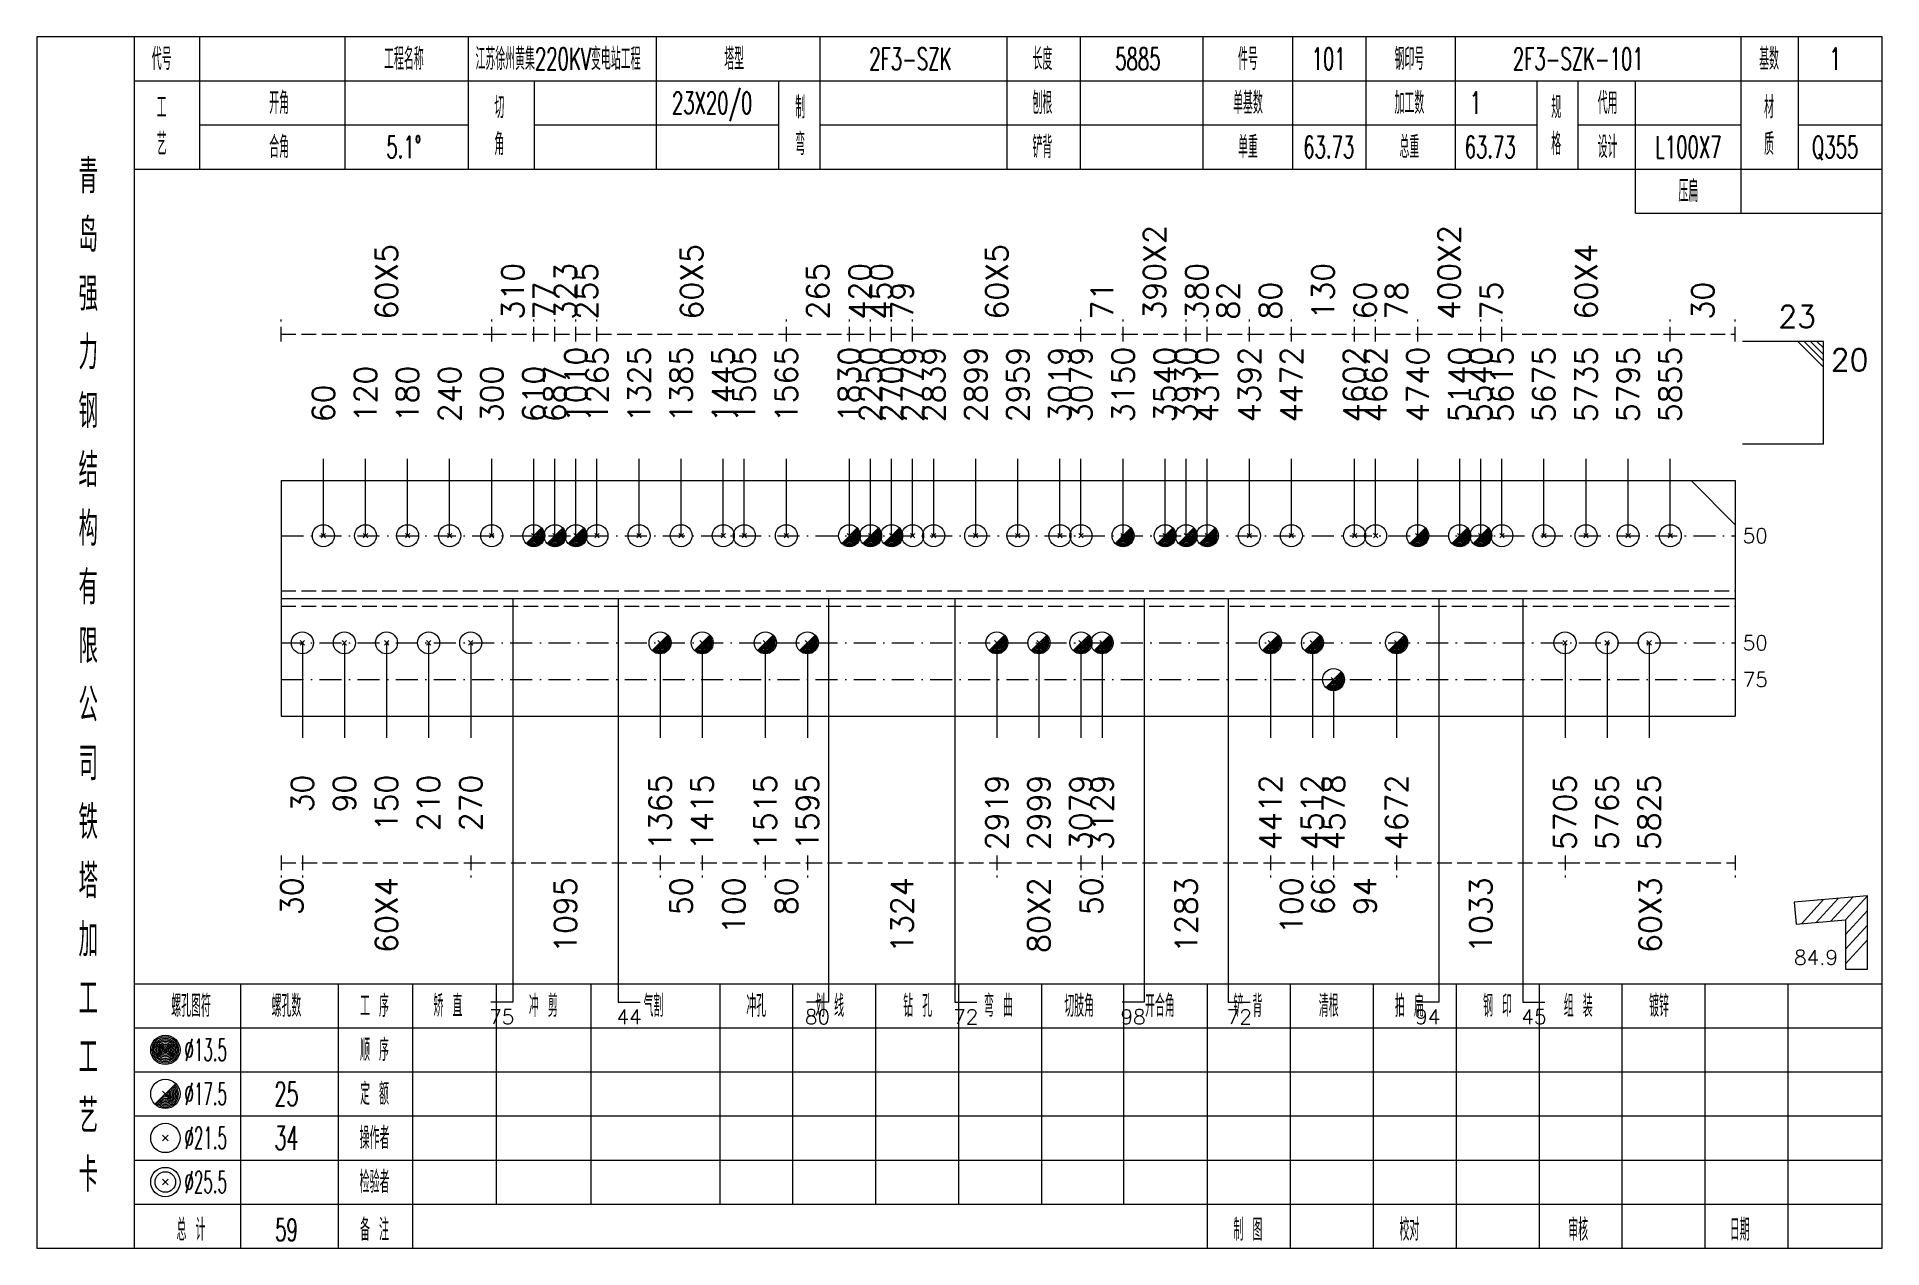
# Model space of a CAD drawing. Extents: x 0 to 4623, y -1159 to 4890.
# Drawn here: x 0 to 251.4, y 4725 to 4890 of the extents above; entities that cross this region are included whole.
import ezdxf
from ezdxf.enums import TextEntityAlignment as Align

# ---------------------------------------------------------------- set-up
doc = ezdxf.new("R2010")
doc.units = 0
doc.header["$MEASUREMENT"] = 0
doc.linetypes.add('一点画线', pattern=[5.2, 3, -1, 0.2, -1])
doc.linetypes.add('虚线', pattern=[2.75, 2, -0.75])
doc.layers.get('0').update_dxf_attribs({"linetype": 'CONTINUOUS', "lineweight": 25})
for name, color, linetype, lineweight in [('1', 7, 'CONTINUOUS', 25), ('2', 7, 'CONTINUOUS', 25), ('4', 7, 'CONTINUOUS', 25), ('5', 7, 'CONTINUOUS', 25)]:
    doc.layers.add(name, color=color, linetype=linetype, lineweight=lineweight)
doc.styles.get("Standard").update_dxf_attribs({"font": 'simplex.shx', "width": 0.7, "height": 3, "bigfont": 'gbhzfs.shx'})

msp = doc.modelspace()

# ---------------------------------------------------------------- texts
at = {"color": 8, "linetype": 'Continuous', "lineweight": 9}
for s, p in [('390X2', (152.287, 4851.5)), ('400X2', (192.428, 4851.5)), ('60X5', (47.636, 4851.5)), ('60X5', (89.21, 4851.5)), ('60X5', (130.784, 4851.5)), ('60X4', (211.064, 4851.5)), ('310', (64.839, 4851.5)), ('323', (72.007, 4851.5)), ('255', (74.874, 4851.5)), ('265', (106.413, 4851.5)), ('420', (112.147, 4851.5)), ('450', (115.014, 4851.5)), ('380', (158.022, 4851.5)), ('130', (175.225, 4851.5)), ('77', (69.14, 4851.5)), ('79', (117.881, 4851.5)), ('71', (145.119, 4851.5)), ('82', (162.322, 4851.5)), ('80', (168.057, 4851.5)), ('60', (180.959, 4851.5)), ('78', (185.26, 4851.5)), ('75', (198.162, 4851.5)), ('30', (226.966, 4851.5))]:
    msp.add_text(s, height=3, rotation=90, dxfattribs=at).set_placement(p, align=Align.MIDDLE_LEFT)
at = {"color": 7, "linetype": 'Continuous', "lineweight": 13}
msp.add_text('23', height=3, dxfattribs=at).set_placement((242.4, 4849.5), align=Align.BOTTOM_RIGHT)
for s, p in [('1010', (73.44, 4837.5)), ('1265', (76.307, 4837.5)), ('1325', (82.042, 4837.5)), ('1385', (87.776, 4837.5)), ('1445', (93.51, 4837.5)), ('1505', (96.378, 4837.5)), ('1565', (102.112, 4837.5)), ('1830', (110.713, 4837.5)), ('2250', (113.581, 4837.5)), ('2700', (116.448, 4837.5)), ('2779', (119.315, 4837.5)), ('2839', (122.182, 4837.5)), ('2899', (127.916, 4837.5)), ('2959', (133.651, 4837.5)), ('3019', (139.385, 4837.5)), ('3079', (142.252, 4837.5)), ('3150', (147.987, 4837.5)), ('3540', (153.721, 4837.5)), ('3930', (156.588, 4837.5)), ('4310', (159.455, 4837.5)), ('4392', (165.19, 4837.5)), ('4472', (170.924, 4837.5)), ('4602', (179.525, 4837.5)), ('4662', (182.393, 4837.5)), ('4740', (188.127, 4837.5)), ('5140', (193.861, 4837.5)), ('5540', (196.728, 4837.5)), ('5615', (199.596, 4837.5)), ('5675', (205.33, 4837.5)), ('5735', (211.064, 4837.5)), ('5795', (216.799, 4837.5)), ('5855', (222.533, 4837.5)), ('120', (44.769, 4837.5)), ('180', (50.503, 4837.5)), ('240', (56.237, 4837.5)), ('300', (61.972, 4837.5)), ('610', (67.706, 4837.5)), ('687', (70.573, 4837.5)), ('60', (39.034, 4837.5))]:
    msp.add_text(s, height=3, rotation=90, dxfattribs=at).set_placement(p, align=Align.MIDDLE_LEFT)
msp.add_text('20', height=3, dxfattribs=at).set_placement((244.4, 4847.5), align=Align.TOP_LEFT)
for s, p in [('50', (232.4, 4822.05)), ('50', (232.4, 4807.45)), ('75', (232.4, 4802.45))]:
    msp.add_text(s, height=2, dxfattribs=at).set_placement(p, align=Align.MIDDLE_LEFT)
at = {"color": 8, "linetype": 'Continuous', "lineweight": 9}
for s, p in [('30', (34.734, 4775.5)), ('60X4', (47.636, 4775.5)), ('1095', (72.007, 4775.5)), ('50', (87.776, 4775.5)), ('100', (94.944, 4775.5)), ('80', (102.112, 4775.5)), ('1324', (117.881, 4775.5)), ('80X2', (136.518, 4775.5)), ('50', (143.686, 4775.5)), ('1283', (156.588, 4775.5)), ('100', (170.924, 4775.5)), ('66', (175.225, 4775.5)), ('94', (180.959, 4775.5)), ('1033', (196.728, 4775.5)), ('60X3', (219.799, 4775.5))]:
    msp.add_text(s, height=3, rotation=90, dxfattribs=at).set_placement(p, align=Align.MIDDLE_RIGHT)
at = {"layer": '1', "color": 7, "linetype": 'Continuous', "lineweight": 13}
for s, p in [('30', (36.167, 4789.5)), ('90', (41.901, 4789.5)), ('150', (47.636, 4789.5)), ('210', (53.37, 4789.5)), ('270', (59.104, 4789.5)), ('1365', (84.909, 4789.5)), ('1415', (90.643, 4789.5)), ('1515', (99.245, 4789.5)), ('1595', (104.979, 4789.5)), ('2919', (130.784, 4789.5)), ('2999', (136.518, 4789.5)), ('3079', (142.252, 4789.5)), ('3129', (145.119, 4789.5)), ('4412', (168.057, 4789.5)), ('4512', (173.791, 4789.5)), ('4578', (176.658, 4789.5)), ('4672', (185.26, 4789.5)), ('5705', (208.197, 4789.5)), ('5765', (213.931, 4789.5)), ('5825', (219.666, 4789.5))]:
    msp.add_text(s, height=3, rotation=90, dxfattribs=at).set_placement(p, align=Align.MIDDLE_RIGHT)
at = {"layer": '2', "color": 7, "linetype": 'Continuous', "lineweight": 13}
msp.add_text('84.9', height=2, dxfattribs=at).set_placement((245.4, 4763), align=Align.BOTTOM_RIGHT)
for s, p in [('75', (63.339, 4757.5)), ('44', (80.675, 4757.5)), ('80', (106.346, 4757.5)), ('72', (126.549, 4757.5)), ('98', (149.354, 4757.5)), ('72', (163.822, 4757.5)), ('94', (189.494, 4757.5)), ('45', (203.963, 4757.5))]:
    msp.add_text(s, height=2, dxfattribs=at).set_placement(p, align=Align.TOP_CENTER)
at = {"layer": '4', "color": 1, "linetype": 'Continuous', "lineweight": 13}
for s, height, width, p in [('代号', 3, 0.6, (17, 4887)), ('工程名称', 3, 0.6, (50, 4887)), ('江苏徐州黄集220KV变电站工程', 3, 0.6, (71, 4887)), ('塔型', 3, 0.6, (95, 4887)), ('2F3-SZK', 3, 0.6, (119, 4887)), ('长度', 3, 0.6, (137, 4887)), ('5885', 3, 0.6, (150, 4887)), ('件号', 3, 0.6, (165, 4887)), ('101', 3, 0.6, (176, 4887)), ('钢印号', 3, 0.6, (187, 4887)), ('2F3-SZK-101', 3, 0.6, (210, 4887)), ('基数', 3, 0.6, (236, 4887)), ('1', 3, 0.6, (245, 4887)), ('开角', 3, 0.6, (33, 4881)), ('23X20/0', 3, 0.6, (92, 4881)), ('制', 3, 0.6, (104, 4880.4)), ('刨根', 3, 0.6, (137, 4881)), ('单基数', 3, 0.6, (165, 4881)), ('加工数', 3, 0.6, (187, 4881)), ('1', 3, 0.6, (196, 4881)), ('代用', 3, 0.6, (214, 4881)), ('材', 3, 0.6, (236, 4880.4)), ('工', 3, 0.6, (17, 4880.4)), ('切', 3, 0.6, (63, 4880.4)), ('规', 3, 0.6, (207, 4880.4)), ('艺', 3, 0.6, (17, 4875.4)), ('角', 3, 0.6, (63, 4875.4)), ('弯', 3, 0.6, (104, 4875.4)), ('格', 3, 0.6, (207, 4875.4)), ('质', 3, 0.6, (236, 4875.4)), ('合角', 3, 0.6, (33, 4875)), ('5.1%%d', 3, 0.6, (50, 4875)), ('铲背', 3, 0.6, (137, 4875)), ('单重', 3, 0.6, (165, 4875)), ('63.73', 3, 0.6, (176, 4875)), ('总重', 3, 0.6, (187, 4875)), ('63.73', 3, 0.6, (198, 4875)), ('设计', 3, 0.6, (214, 4875)), ('L100X7', 3, 0.6, (225, 4875)), ('Q355', 3, 0.6, (245, 4875)), ('青', 4.6, 0.8, (7, 4871)), ('压扁', 3, 0.6, (225, 4869)), ('岛', 4.6, 0.8, (7, 4863)), ('强', 4.6, 0.8, (7, 4855)), ('力', 4.6, 0.8, (7, 4847)), ('钢', 4.6, 0.8, (7, 4839)), ('结', 4.6, 0.8, (7, 4831)), ('构', 4.6, 0.8, (7, 4823)), ('有', 4.6, 0.8, (7, 4815)), ('限', 4.6, 0.8, (7, 4807)), ('公', 4.6, 0.8, (7, 4799)), ('司', 4.6, 0.8, (7, 4791)), ('铁', 4.6, 0.8, (7, 4783)), ('塔', 4.6, 0.8, (7, 4775)), ('加', 4.6, 0.8, (7, 4767)), ('工', 4.6, 0.8, (7, 4759)), ('螺孔图符', 3, 0.6, (21, 4758)), ('螺孔数', 3, 0.6, (34, 4758)), ('工 序', 3, 0.6, (46, 4758)), ('矫 直', 3, 0.6, (56, 4758)), ('冲 剪', 3, 0.6, (69, 4758)), ('气割', 3, 0.6, (84, 4758)), ('冲孔', 3, 0.6, (98, 4758)), ('划 线', 3, 0.6, (108, 4758)), ('钻 孔', 3, 0.6, (120, 4758)), ('弯 曲', 3, 0.6, (131, 4758)), ('切肢角', 3, 0.6, (142, 4758)), ('开合角', 3, 0.6, (153, 4758)), ('铲 背', 3, 0.6, (165, 4758)), ('清根', 3, 0.6, (176, 4758)), ('拍 扁', 3, 0.6, (187, 4758)), ('钢 印', 3, 0.6, (199, 4758)), ('组 装', 3, 0.6, (210, 4758)), ('镀锌', 3, 0.6, (221, 4758)), ('工', 4.6, 0.8, (7, 4751)), ('%%C13.5', 3, 0.5, (23, 4752)), ('顺 序', 3, 0.6, (46, 4752)), ('%%C17.5', 3, 0.5, (23, 4746)), ('25', 3.2, 0.6, (34, 4746)), ('定 额', 3, 0.6, (46, 4746)), ('艺', 4.6, 0.8, (7, 4743)), ('%%C21.5', 3, 0.5, (23, 4740)), ('34', 3.2, 0.6, (34, 4740)), ('操作者', 3, 0.6, (46, 4740)), ('卡', 4.6, 0.8, (7, 4735)), ('%%C25.5', 3, 0.5, (23, 4734)), ('检验者', 3, 0.6, (46, 4734)), ('总 计', 3, 0.6, (21, 4727.5)), ('59', 3, 0.6, (34, 4727.5)), ('备 注', 3, 0.6, (46, 4727.5)), ('制 图', 3, 0.6, (165, 4727.5)), ('校对', 3, 0.6, (187, 4727.5)), ('审核', 3, 0.6, (210, 4727.5)), ('日期', 3, 0.6, (232, 4727.5))]:
    msp.add_text(s, height=height, dxfattribs=dict(at, width=width)).set_placement(p, align=Align.MIDDLE_CENTER)

# ---------------------------------------------------------------- blocks, each defined once
blk = doc.blocks.new('孔21.5')
at = {"layer": '5', "color": 7, "linetype": 'Continuous', "lineweight": 13}
for p, q in [((-0.2, -0.2), (0.2, 0.2)), ((-0.2, 0.2), (0.2, -0.2))]:
    blk.add_line(p, q, dxfattribs=at)
blk.add_circle((0, 0), 1, dxfattribs=at)
blk = doc.blocks.new('孔17.5')
at = {"layer": '5', "color": 7, "linetype": 'Continuous', "lineweight": 13}
for p, q in [((-0.707, -0.707), (0.707, 0.707)), ((-0.2, 0.2), (0.2, -0.2))]:
    blk.add_line(p, q, dxfattribs=at)
blk.add_circle((0, 0), 1, dxfattribs=at)
for radius in [0.9, 0.8, 0.7, 0.6, 0.5, 0.4, 0.3, 0.2, 0.1]:
    blk.add_arc((0, 0), radius, 225, 45, dxfattribs=at)

# ---------------------------------------------------------------- linework, layer by layer
at = {"color": 8, "linetype": '虚线', "lineweight": 9}
for p, q in [((33.3, 4848.5), (33.3, 4851.5)), ((61.972, 4848.5), (61.972, 4851.5)), ((61.972, 4848.5), (61.972, 4851.5)), ((67.706, 4848.5), (67.706, 4851.5)), ((67.706, 4848.5), (67.706, 4851.5)), ((70.573, 4848.5), (70.573, 4851.5)), ((70.573, 4848.5), (70.573, 4851.5)), ((73.44, 4848.5), (73.44, 4851.5)), ((73.44, 4848.5), (73.44, 4851.5)), ((76.307, 4848.5), (76.307, 4851.5)), ((76.307, 4848.5), (76.307, 4851.5)), ((102.112, 4848.5), (102.112, 4851.5)), ((102.112, 4848.5), (102.112, 4851.5)), ((110.713, 4848.5), (110.713, 4851.5)), ((110.713, 4848.5), (110.713, 4851.5)), ((113.581, 4848.5), (113.581, 4851.5)), ((113.581, 4848.5), (113.581, 4851.5)), ((116.448, 4848.5), (116.448, 4851.5)), ((116.448, 4848.5), (116.448, 4851.5)), ((119.315, 4848.5), (119.315, 4851.5)), ((119.315, 4848.5), (119.315, 4851.5)), ((142.252, 4848.5), (142.252, 4851.5)), ((142.252, 4848.5), (142.252, 4851.5)), ((147.987, 4848.5), (147.987, 4851.5)), ((147.987, 4848.5), (147.987, 4851.5)), ((156.588, 4848.5), (156.588, 4851.5)), ((156.588, 4848.5), (156.588, 4851.5)), ((159.455, 4848.5), (159.455, 4851.5)), ((159.455, 4848.5), (159.455, 4851.5)), ((165.19, 4848.5), (165.19, 4851.5)), ((165.19, 4848.5), (165.19, 4851.5)), ((170.924, 4848.5), (170.924, 4851.5)), ((170.924, 4848.5), (170.924, 4851.5)), ((179.525, 4848.5), (179.525, 4851.5)), ((179.525, 4848.5), (179.525, 4851.5)), ((182.393, 4848.5), (182.393, 4851.5)), ((182.393, 4848.5), (182.393, 4851.5)), ((188.127, 4848.5), (188.127, 4851.5)), ((188.127, 4848.5), (188.127, 4851.5)), ((196.728, 4848.5), (196.728, 4851.5)), ((196.728, 4848.5), (196.728, 4851.5)), ((199.596, 4848.5), (199.596, 4851.5)), ((199.596, 4848.5), (199.596, 4851.5)), ((222.533, 4848.5), (222.533, 4851.5)), ((222.533, 4848.5), (222.533, 4851.5)), ((231.4, 4848.5), (231.4, 4851.5)), ((33.3, 4849.5), (61.972, 4849.5)), ((61.972, 4849.5), (67.706, 4849.5)), ((67.706, 4849.5), (70.573, 4849.5)), ((70.573, 4849.5), (73.44, 4849.5)), ((73.44, 4849.5), (76.307, 4849.5)), ((76.307, 4849.5), (102.112, 4849.5)), ((102.112, 4849.5), (110.713, 4849.5)), ((110.713, 4849.5), (113.581, 4849.5)), ((113.581, 4849.5), (116.448, 4849.5)), ((116.448, 4849.5), (119.315, 4849.5)), ((119.315, 4849.5), (142.252, 4849.5)), ((142.252, 4849.5), (147.987, 4849.5)), ((147.987, 4849.5), (156.588, 4849.5)), ((156.588, 4849.5), (159.455, 4849.5)), ((159.455, 4849.5), (165.19, 4849.5)), ((165.19, 4849.5), (170.924, 4849.5)), ((170.924, 4849.5), (179.525, 4849.5)), ((179.525, 4849.5), (182.393, 4849.5)), ((182.393, 4849.5), (188.127, 4849.5)), ((188.127, 4849.5), (196.728, 4849.5)), ((196.728, 4849.5), (199.596, 4849.5)), ((199.596, 4849.5), (222.533, 4849.5)), ((222.533, 4849.5), (231.4, 4849.5)), ((33.3, 4778.5), (33.3, 4775.5)), ((33.3, 4777.5), (36.167, 4777.5)), ((36.167, 4778.5), (36.167, 4775.5)), ((36.167, 4778.5), (36.167, 4775.5)), ((36.167, 4777.5), (59.104, 4777.5)), ((59.104, 4778.5), (59.104, 4775.5)), ((59.104, 4778.5), (59.104, 4775.5)), ((59.104, 4777.5), (84.909, 4777.5)), ((84.909, 4778.5), (84.909, 4775.5)), ((84.909, 4778.5), (84.909, 4775.5)), ((84.909, 4777.5), (90.643, 4777.5)), ((90.643, 4778.5), (90.643, 4775.5)), ((90.643, 4778.5), (90.643, 4775.5)), ((90.643, 4777.5), (99.245, 4777.5)), ((99.245, 4778.5), (99.245, 4775.5)), ((99.245, 4778.5), (99.245, 4775.5)), ((99.245, 4777.5), (104.979, 4777.5)), ((104.979, 4778.5), (104.979, 4775.5)), ((104.979, 4778.5), (104.979, 4775.5)), ((104.979, 4777.5), (130.784, 4777.5)), ((130.784, 4778.5), (130.784, 4775.5)), ((130.784, 4778.5), (130.784, 4775.5)), ((130.784, 4777.5), (142.252, 4777.5)), ((142.252, 4778.5), (142.252, 4775.5)), ((142.252, 4778.5), (142.252, 4775.5)), ((142.252, 4777.5), (145.119, 4777.5)), ((145.119, 4778.5), (145.119, 4775.5)), ((145.119, 4778.5), (145.119, 4775.5)), ((145.119, 4777.5), (168.057, 4777.5)), ((168.057, 4778.5), (168.057, 4775.5)), ((168.057, 4778.5), (168.057, 4775.5)), ((168.057, 4777.5), (173.791, 4777.5)), ((173.791, 4778.5), (173.791, 4775.5)), ((173.791, 4778.5), (173.791, 4775.5)), ((173.791, 4777.5), (176.658, 4777.5)), ((176.658, 4778.5), (176.658, 4775.5)), ((176.658, 4778.5), (176.658, 4775.5)), ((176.658, 4777.5), (185.26, 4777.5)), ((185.26, 4778.5), (185.26, 4775.5)), ((185.26, 4778.5), (185.26, 4775.5)), ((185.26, 4777.5), (208.197, 4777.5)), ((208.197, 4778.5), (208.197, 4775.5)), ((208.197, 4778.5), (208.197, 4775.5)), ((208.197, 4777.5), (231.4, 4777.5)), ((231.4, 4778.5), (231.4, 4775.5))]:
    msp.add_line(p, q, dxfattribs=at)
at = {"color": 7, "linetype": 'Continuous', "lineweight": 13}
for p, q in [((243.4, 4848.5), (232.4, 4848.5)), ((239.9, 4848.5), (243.4, 4845)), ((240.775, 4848.5), (243.4, 4845.875)), ((241.65, 4848.5), (243.4, 4846.75)), ((242.525, 4848.5), (243.4, 4847.625)), ((243.4, 4834.5), (243.4, 4848.5)), ((243.4, 4834.5), (232.4, 4834.5)), ((39.034, 4822.05), (39.034, 4832.5)), ((44.769, 4822.05), (44.769, 4832.5)), ((50.503, 4822.05), (50.503, 4832.5)), ((56.237, 4822.05), (56.237, 4832.5)), ((61.972, 4822.05), (61.972, 4832.5)), ((67.706, 4822.05), (67.706, 4832.5)), ((70.573, 4822.05), (70.573, 4832.5)), ((73.44, 4822.05), (73.44, 4832.5)), ((76.307, 4822.05), (76.307, 4832.5)), ((82.042, 4822.05), (82.042, 4832.5)), ((87.776, 4822.05), (87.776, 4832.5)), ((93.51, 4822.05), (93.51, 4832.5)), ((96.378, 4822.05), (96.378, 4832.5)), ((102.112, 4822.05), (102.112, 4832.5)), ((110.713, 4822.05), (110.713, 4832.5)), ((113.581, 4822.05), (113.581, 4832.5)), ((116.448, 4822.05), (116.448, 4832.5)), ((119.315, 4822.05), (119.315, 4832.5)), ((122.182, 4822.05), (122.182, 4832.5)), ((127.916, 4822.05), (127.916, 4832.5)), ((133.651, 4822.05), (133.651, 4832.5)), ((139.385, 4822.05), (139.385, 4832.5)), ((142.252, 4822.05), (142.252, 4832.5)), ((147.987, 4822.05), (147.987, 4832.5)), ((153.721, 4822.05), (153.721, 4832.5)), ((156.588, 4822.05), (156.588, 4832.5)), ((159.455, 4822.05), (159.455, 4832.5)), ((165.19, 4822.05), (165.19, 4832.5)), ((170.924, 4822.05), (170.924, 4832.5)), ((179.525, 4822.05), (179.525, 4832.5)), ((182.393, 4822.05), (182.393, 4832.5)), ((188.127, 4822.05), (188.127, 4832.5)), ((193.861, 4822.05), (193.861, 4832.5)), ((196.728, 4822.05), (196.728, 4832.5)), ((199.596, 4822.05), (199.596, 4832.5)), ((205.33, 4822.05), (205.33, 4832.5)), ((211.064, 4822.05), (211.064, 4832.5)), ((216.799, 4822.05), (216.799, 4832.5)), ((222.533, 4822.05), (222.533, 4832.5)), ((231.4, 4823.55), (225.4, 4829.55)), ((36.167, 4807.45), (36.167, 4794.5)), ((41.901, 4807.45), (41.901, 4794.5)), ((47.636, 4807.45), (47.636, 4794.5)), ((53.37, 4807.45), (53.37, 4794.5)), ((59.104, 4807.45), (59.104, 4794.5)), ((84.909, 4807.45), (84.909, 4794.5)), ((90.643, 4807.45), (90.643, 4794.5)), ((99.245, 4807.45), (99.245, 4794.5)), ((104.979, 4807.45), (104.979, 4794.5)), ((130.784, 4807.45), (130.784, 4794.5)), ((136.518, 4807.45), (136.518, 4794.5)), ((142.252, 4807.45), (142.252, 4794.5)), ((145.119, 4807.45), (145.119, 4794.5)), ((168.057, 4807.45), (168.057, 4794.5)), ((173.791, 4807.45), (173.791, 4794.5)), ((185.26, 4807.45), (185.26, 4794.5)), ((208.197, 4807.45), (208.197, 4794.5)), ((213.931, 4807.45), (213.931, 4794.5)), ((219.666, 4807.45), (219.666, 4794.5)), ((176.658, 4802.45), (176.658, 4794.5))]:
    msp.add_line(p, q, dxfattribs=at)
at = {"color": 7, "linetype": 'Continuous', "lineweight": 18}
for p, q in [((33.3, 4829.55), (33.3, 4797.45)), ((33.3, 4829.55), (231.4, 4829.55)), ((231.4, 4829.55), (231.4, 4797.45)), ((33.3, 4813.5), (231.4, 4813.5))]:
    msp.add_line(p, q, dxfattribs=at)
at = {"color": 3, "linetype": '一点画线', "lineweight": 13}
for p, q in [((33.3, 4822.05), (231.4, 4822.05)), ((33.3, 4807.45), (231.4, 4807.45)), ((33.3, 4802.45), (231.4, 4802.45))]:
    msp.add_line(p, q, dxfattribs=at)
at = {"color": 1, "linetype": '虚线', "lineweight": 18}
for p, q in [((33.3, 4814.55), (231.4, 4814.55)), ((33.3, 4812.45), (231.4, 4812.45))]:
    msp.add_line(p, q, dxfattribs=at)
at = {"layer": '1', "color": 7, "linetype": 'Continuous', "lineweight": 18}
msp.add_line((33.3, 4797.45), (231.4, 4797.45), dxfattribs=at)
at = {"layer": '2', "color": 7, "linetype": 'Continuous', "lineweight": 13}
for p, q in [((64.839, 4813.5), (64.839, 4758.5)), ((79.175, 4813.5), (79.175, 4758.5)), ((107.846, 4813.5), (107.846, 4758.5)), ((125.049, 4813.5), (125.049, 4758.5)), ((150.854, 4813.5), (150.854, 4758.5)), ((162.322, 4813.5), (162.322, 4758.5)), ((190.994, 4813.5), (190.994, 4758.5)), ((202.463, 4813.5), (202.463, 4758.5)), ((249.4, 4773), (239.44, 4772.111)), ((239.44, 4772.111), (239.706, 4769.123)), ((240.424, 4769.187), (243.424, 4772.467)), ((242.416, 4769.365), (245.416, 4772.644)), ((244.408, 4769.543), (247.408, 4772.822)), ((246.4, 4769.72), (249.4, 4773)), ((249.4, 4763), (249.4, 4773)), ((239.706, 4769.123), (246.4, 4769.72)), ((246.4, 4767.72), (249.4, 4771)), ((246.4, 4769.72), (246.4, 4763)), ((246.4, 4765.72), (249.4, 4769)), ((246.4, 4763.72), (249.4, 4767)), ((246.4, 4763), (249.4, 4763)), ((64.839, 4758.5), (61.839, 4758.5)), ((79.175, 4758.5), (82.175, 4758.5)), ((107.846, 4758.5), (104.846, 4758.5)), ((125.049, 4758.5), (128.049, 4758.5)), ((150.854, 4758.5), (147.854, 4758.5)), ((162.322, 4758.5), (165.322, 4758.5)), ((190.994, 4758.5), (187.994, 4758.5)), ((202.463, 4758.5), (205.463, 4758.5))]:
    msp.add_line(p, q, dxfattribs=at)
at = {"layer": '4', "color": 1, "linetype": 'Continuous', "lineweight": 18}
for p, q in [((13.3, 4725), (13.3, 4890)), ((22.2, 4872), (22.2, 4890)), ((42, 4872), (42, 4890)), ((58.8, 4872), (58.8, 4890)), ((84.4, 4872), (84.4, 4890)), ((106.7, 4872), (106.7, 4890)), ((132.2, 4872), (132.2, 4890)), ((142.2, 4872), (142.2, 4890)), ((158.9, 4872), (158.9, 4890)), ((171.1, 4872), (171.1, 4890)), ((181.1, 4872), (181.1, 4890)), ((193.3, 4872), (193.3, 4890)), ((232.2, 4866), (232.2, 4890)), ((240, 4872), (240, 4890)), ((13.3, 4884), (251.4, 4884)), ((67.8, 4872), (67.8, 4884)), ((101.1, 4872), (101.1, 4884)), ((204.4, 4872), (204.4, 4884)), ((210, 4872), (210, 4884)), ((217.8, 4866), (217.8, 4884)), ((22.2, 4878), (58.8, 4878)), ((67.8, 4878), (101.1, 4878)), ((106.7, 4878), (204.4, 4878)), ((210, 4878), (232.2, 4878)), ((240, 4878), (251.4, 4878)), ((13.3, 4872), (251.4, 4872)), ((217.8, 4866), (251.4, 4866)), ((13.3, 4761), (251.4, 4761)), ((27.8, 4725), (27.8, 4761)), ((41.1, 4725), (41.1, 4761)), ((51.2, 4725), (51.2, 4761)), ((62.6, 4731), (62.6, 4761)), ((75.5, 4731), (75.5, 4761)), ((93.1, 4731), (93.1, 4761)), ((103, 4731), (103, 4761)), ((114.3, 4731), (114.3, 4761)), ((125.6, 4731), (125.6, 4761)), ((136.9, 4731), (136.9, 4761)), ((148.1, 4731), (148.1, 4761)), ((159.5, 4731), (159.5, 4761)), ((170.8, 4731), (170.8, 4761)), ((182.1, 4731), (182.1, 4761)), ((193.4, 4731), (193.4, 4761)), ((204.7, 4731), (204.7, 4761)), ((216, 4731), (216, 4761)), ((227.3, 4731), (227.3, 4761)), ((238.6, 4731), (238.6, 4761)), ((13.3, 4755), (251.4, 4755)), ((13.3, 4749), (251.4, 4749)), ((13.3, 4743), (251.4, 4743)), ((13.3, 4737), (251.4, 4737)), ((13.3, 4731), (251.4, 4731)), ((159.5, 4725), (159.5, 4731)), ((170.8, 4725), (170.8, 4731)), ((182.1, 4725), (182.1, 4731)), ((193.4, 4725), (193.4, 4731)), ((204.7, 4725), (204.7, 4731)), ((216, 4725), (216, 4731)), ((227.3, 4725), (227.3, 4731)), ((238.6, 4725), (238.6, 4731))]:
    msp.add_line(p, q, dxfattribs=at)
at = {"layer": '4', "color": 7, "linetype": 'Continuous', "lineweight": 13}
for p, q in [((17.3, 4751.8), (17.7, 4752.2)), ((17.7, 4751.8), (17.3, 4752.2)), ((16.086, 4744.586), (18.914, 4747.414)), ((17.1, 4746.4), (17.9, 4745.6)), ((17.1, 4739.6), (17.9, 4740.4)), ((17.1, 4740.4), (17.9, 4739.6)), ((17.1, 4733.6), (17.9, 4734.4)), ((17.1, 4734.4), (17.9, 4733.6))]:
    msp.add_line(p, q, dxfattribs=at)
at = {"layer": '4', "color": 1, "linetype": 'Continuous', "lineweight": 18}
msp.add_lwpolyline([(0, 4890), (0, 4725), (251.4, 4725), (251.4, 4890)], close=True, dxfattribs=at)
at = {"layer": '4', "color": 7, "linetype": 'Continuous', "lineweight": 13}
for centre, radius in [((17.5, 4752), 2), ((17.5, 4752), 1.8), ((17.5, 4752), 1.6), ((17.5, 4752), 1.4), ((17.5, 4752), 1.2), ((17.5, 4752), 1), ((17.5, 4752), 0.8), ((17.5, 4752), 0.6), ((17.5, 4752), 0.4), ((17.5, 4752), 0.2), ((17.5, 4746), 2), ((17.5, 4740), 2), ((17.5, 4734), 2), ((17.5, 4734), 1.4)]:
    msp.add_circle(centre, radius, dxfattribs=at)
for radius in [1.8, 1.6, 1.4, 1.2, 1, 0.8, 0.6, 0.4, 0.2]:
    msp.add_arc((17.5, 4746), radius, 225, 45, dxfattribs=at)

# ---------------------------------------------------------------- block references
at = {"color": 7, "linetype": 'Continuous', "lineweight": 13}
for name, p, xscale, yscale, zscale in [('孔21.5', (39.034, 4822.05), 1.5, 1.5, 1.5), ('孔21.5', (44.769, 4822.05), 1.5, 1.5, 1.5), ('孔21.5', (50.503, 4822.05), 1.5, 1.5, 1.5), ('孔21.5', (56.237, 4822.05), 1.5, 1.5, 1.5), ('孔21.5', (61.972, 4822.05), 1.5, 1.5, 1.5), ('孔17.5', (67.706, 4822.05), 1.5, 1.5, 1.5), ('孔17.5', (70.573, 4822.05), 1.5, 1.5, 1.5), ('孔17.5', (73.44, 4822.05), 1.5, 1.5, 1.5), ('孔21.5', (76.307, 4822.05), 1.5, 1.5, 1.5), ('孔21.5', (82.042, 4822.05), 1.5, 1.5, 1.5), ('孔21.5', (87.776, 4822.05), 1.5, 1.5, 1.5), ('孔21.5', (93.51, 4822.05), 1.5, 1.5, 1.5), ('孔21.5', (96.378, 4822.05), 1.5, 1.5, 1.5), ('孔21.5', (102.112, 4822.05), 1.5, 1.5, 1.5), ('孔17.5', (110.713, 4822.05), 1.5, 1.5, 1.5), ('孔17.5', (113.581, 4822.05), 1.5, 1.5, 1.5), ('孔17.5', (116.448, 4822.05), 1.5, 1.5, 1.5), ('孔21.5', (119.315, 4822.05), 1.5, 1.5, 1.5), ('孔21.5', (122.182, 4822.05), 1.5, 1.5, 1.5), ('孔21.5', (127.916, 4822.05), 1.500000000000021, 1.500000000000021, 1.500000000000021), ('孔21.5', (133.651, 4822.05), 1.5, 1.5, 1.5), ('孔21.5', (139.385, 4822.05), 1.5, 1.5, 1.5), ('孔21.5', (142.252, 4822.05), 1.5, 1.5, 1.5), ('孔17.5', (147.987, 4822.05), 1.5, 1.5, 1.5), ('孔17.5', (153.721, 4822.05), 1.5, 1.5, 1.5), ('孔17.5', (156.588, 4822.05), 1.5, 1.5, 1.5), ('孔17.5', (159.455, 4822.05), 1.5, 1.5, 1.5), ('孔21.5', (165.19, 4822.05), 1.5, 1.5, 1.5), ('孔21.5', (170.924, 4822.05), 1.5, 1.5, 1.5), ('孔21.5', (179.525, 4822.05), 1.5, 1.5, 1.5), ('孔21.5', (182.393, 4822.05), 1.5, 1.5, 1.5), ('孔17.5', (188.127, 4822.05), 1.5, 1.5, 1.5), ('孔17.5', (193.861, 4822.05), 1.5, 1.5, 1.5), ('孔17.5', (196.728, 4822.05), 1.5, 1.5, 1.5), ('孔21.5', (199.596, 4822.05), 1.5, 1.5, 1.5), ('孔21.5', (205.33, 4822.05), 1.5, 1.5, 1.5), ('孔21.5', (211.064, 4822.05), 1.5, 1.5, 1.5), ('孔21.5', (216.799, 4822.05), 1.5, 1.5, 1.5), ('孔21.5', (222.533, 4822.05), 1.5, 1.5, 1.5)]:
    msp.add_blockref(name, p, dxfattribs=dict(at, xscale=xscale, yscale=yscale, zscale=zscale))
at = {"layer": '1', "color": 7, "linetype": 'Continuous', "lineweight": 13, "xscale": 1.5, "yscale": 1.5, "zscale": 1.5}
for name, p in [('孔21.5', (36.167, 4807.45)), ('孔21.5', (41.901, 4807.45)), ('孔21.5', (47.636, 4807.45)), ('孔21.5', (53.37, 4807.45)), ('孔21.5', (59.104, 4807.45)), ('孔17.5', (84.909, 4807.45)), ('孔17.5', (90.643, 4807.45)), ('孔17.5', (99.245, 4807.45)), ('孔17.5', (104.979, 4807.45)), ('孔17.5', (130.784, 4807.45)), ('孔17.5', (136.518, 4807.45)), ('孔17.5', (142.252, 4807.45)), ('孔17.5', (145.119, 4807.45)), ('孔17.5', (168.057, 4807.45)), ('孔17.5', (173.791, 4807.45)), ('孔17.5', (185.26, 4807.45)), ('孔21.5', (208.197, 4807.45)), ('孔21.5', (213.931, 4807.45)), ('孔21.5', (219.666, 4807.45)), ('孔17.5', (176.658, 4802.45))]:
    msp.add_blockref(name, p, dxfattribs=at)

msp.set_redraw_order([(e.dxf.handle, doc.entitydb.next_handle()) for e in msp.query("TEXT MTEXT ATTDEF DIMENSION ARC_DIMENSION")])  # texts and dimensions are drawn at this point

doc.saveas('drawing.dxf')
